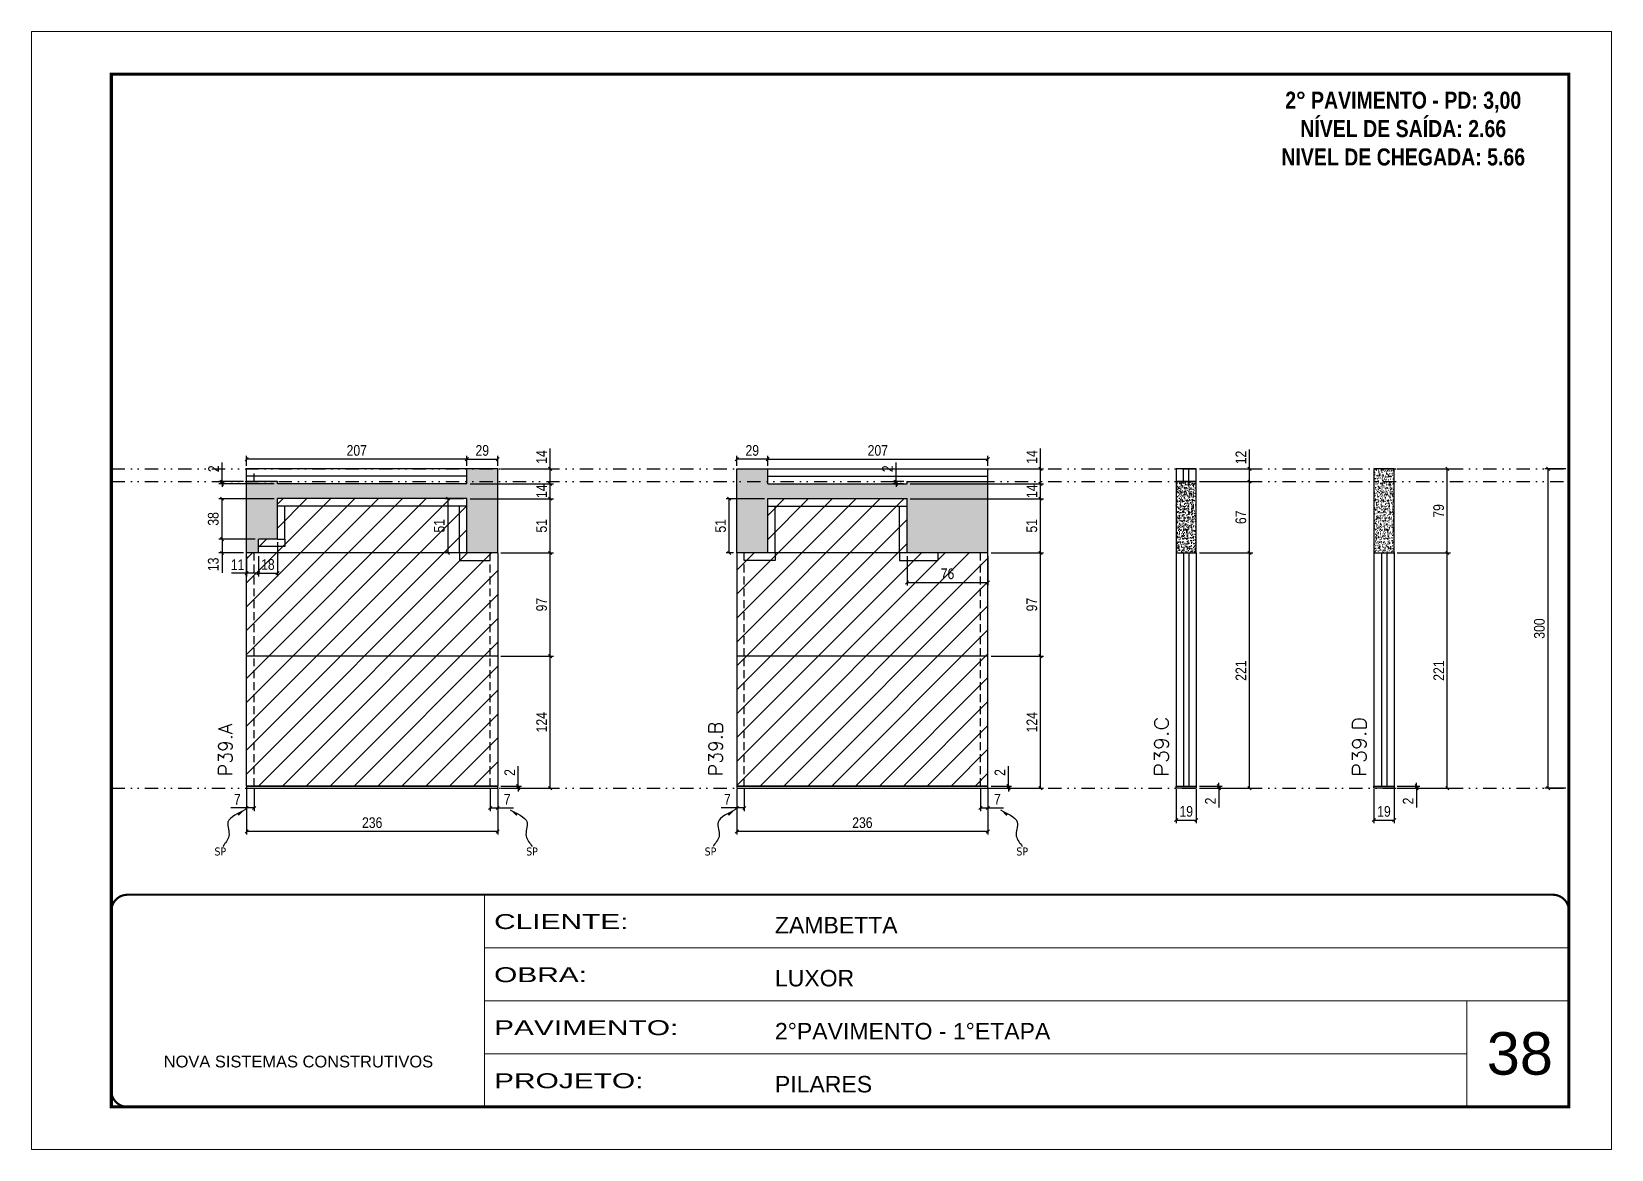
# Model space of a CAD drawing. Extents: x 14400 to 24104, y -21631 to 6985.
# Drawn here: x 15998 to 17483, y -4402 to -3352 of the extents above; entities that cross this region are included whole.
import ezdxf

# ---------------------------------------------------------------- set-up
doc = ezdxf.new("R2010")
doc.units = 0
for name, pattern in [('CONTINUO', [0]), ('DASHED', [0.75, 0.5, -0.25]), ('DIVIDE2', [0.625, 0.25, -0.125, 0, -0.125, 0, -0.125]), ('HIDDEN', [0.375, 0.25, -0.125])]:
    doc.linetypes.add(name, pattern=pattern)
for name, color, linetype, lineweight in [('CARIMBO', 255, 'Continuous', 9), ('Folhas', 255, 'Continuous', 9), ('Hachura', 251, 'Continuous', 9), ('SARRAFO DE PRESSAO', 251, 'DASHED', 9), ('Texto Seção', 7, 'Continuous', 15)]:
    doc.layers.add(name, color=color, linetype=linetype, lineweight=lineweight)
for name, color, linetype in [('COTA', 241, 'Continuous'), ('NOMENCLATURA', 7, 'Continuous'), ('Nível', 160, 'Continuous'), ('Painéis', 200, 'Continuous'), ('SARR_2.2x7', 40, 'Continuous'), ('texto', 7, 'Continuous')]:
    doc.layers.add(name, color=color, linetype=linetype)
doc.styles.add('ARIAL', font='arial.ttf')
doc.styles.add('COTA TECNICA', font='techl___.ttf', dxfattribs={"height": 10})
doc.styles.add('COTA TECNICA-50', font='techl___.ttf', dxfattribs={"height": 10})
doc.styles.add('REGUA-120', font='ROMANS.shx', dxfattribs={"height": 15})
doc.styles.add('ROMANC', font='techb___.ttf', dxfattribs={"height": 2.5})
doc.styles.get("Standard").update_dxf_attribs({"font": 'arial.ttf'})
doc.styles.add('Tecnologia', font='')
doc.styles.get('Tecnologia').set_extended_font_data('Forgotten Futurist')
doc.dimstyles.new('COTA PAINEL-50', dxfattribs={"dimtxt": 10, "dimasz": 3, "dimexe": 3, "dimexo": 3, "dimgap": 3, "dimtad": 1, "dimdec": 1, "dimzin": 12, "dimdsep": 46, "dimtxsty": 'COTA TECNICA-50', "dimblk1": 'OBLIQUE', "dimblk2": 'OBLIQUE', "dimsah": 1, "dimcen": 0.9, "dimclrd": 4, "dimclre": 4, "dimclrt": 240, "dimadec": 1, "dimazin": 3, "dimtfac": 1, "dimtdec": 1, "dimtmove": 0, "dimatfit": 3, "dimfxl": 1, "dimtolj": 1, "dimtzin": 12, "dimarcsym": 0})
doc.dimstyles.new('PAINEL', dxfattribs={"dimtxt": 10, "dimasz": 3, "dimexe": 3, "dimexo": 3, "dimgap": 3, "dimtad": 1, "dimdec": 1, "dimzin": 12, "dimdsep": 46, "dimtxsty": 'COTA TECNICA', "dimblk1": 'OBLIQUE', "dimblk2": 'OBLIQUE', "dimsah": 1, "dimcen": 0.9, "dimclrd": 4, "dimclre": 4, "dimclrt": 240, "dimadec": 1, "dimazin": 3, "dimtfac": 1, "dimtdec": 1, "dimtmove": 0, "dimatfit": 3, "dimfxl": 1, "dimtolj": 1, "dimtzin": 12, "dimarcsym": 0})
doc.dimstyles.get("Standard").update_dxf_attribs({"dimtxt": 0.18, "dimasz": 0.18, "dimexe": 0.18, "dimexo": 0.0625, "dimgap": 0.09, "dimtad": 0, "dimtih": 1, "dimtoh": 1, "dimdec": 4, "dimzin": 0, "dimdsep": 46, "dimtxsty": 'Standard', "dimcen": 0.09, "dimadec": 0, "dimazin": 0, "dimtfac": 1, "dimtdec": 4, "dimtofl": 0, "dimtmove": 0, "dimatfit": 3, "dimfxl": 1, "dimtolj": 1, "dimtzin": 0, "dimarcsym": 0})

msp = doc.modelspace()

# ---------------------------------------------------------------- texts
at = {"layer": 'CARIMBO', "style": 'ARIAL'}
msp.add_text('38', height=40, dxfattribs=at).set_placement((17366.33, -4332.3))
at = {"layer": 'NOMENCLATURA', "color": 2, "insert": (17287.79, -3408.86), "char_height": 16, "attachment_point": 2, "style": 'ROMANC'}
msp.add_mtext_dynamic_manual_height_columns('2° PAVIMENTO - PD: 3,00\\PNÍVEL DE SAÍDA: 2.66\\PNIVEL DE CHEGADA: 5.66', width=432.3511, gutter_width=1, heights=[0], dxfattribs=at)
at = {"layer": 'texto', "color": 0, "char_height": 7.5, "attachment_point": 5}
for insert in [(16175.84, -4122.66), (16468.86, -4122.66), (16636.62, -4122.66), (16929.64, -4122.66)]:
    msp.add_mtext('{\\fTahoma|b0|i0|c0|p34;\\C4;SP}', dxfattribs=dict(at, insert=insert))
at = {"layer": 'Texto Seção', "style": 'REGUA-120', "width": 1.1}
for s, p in [('P39.C', (17067.02, -4052.4)), ('P39.D', (17252.98, -4052.4))]:
    msp.add_text(s, height=13, rotation=90, dxfattribs=at).set_placement(p)
at = {"layer": 'Texto Seção', "char_height": 13, "width": 285.3299, "attachment_point": 7, "rotation": 90, "style": 'REGUA-120'}
for s, insert in [('\\pt26;P39.A', (16187.15, -4051.91)), ('\\pt26;P39.B', (16647.92, -4051.91))]:
    msp.add_mtext(s, dxfattribs=dict(at, insert=insert))

# ---------------------------------------------------------------- blocks, each defined once
blk = doc.blocks.new('9999999999')
at = {"color": 30, "linetype": 'CONTINUO'}
for p, q in [((98564.6, 34230.2), (98564.6, 34429.4)), ((98564.6, 34379.6), (99584, 34379.6)), ((98564.6, 34329.8), (99488, 34329.8)), ((99584, 34329.8), (99488, 34329.8)), ((99488, 34329.8), (99488, 34230.2)), ((98564.6, 34280), (99488, 34280))]:
    blk.add_line(p, q, dxfattribs=at)
at = {"color": 30, "linetype": 'CONTINUO', "const_width": 2}
blk.add_lwpolyline([(99584, 34230.2), (99584, 34414.4, 0.414214), (99569, 34429.4), (98229, 34429.4, 0.414214), (98214, 34414.4), (98214, 34245.2, 0.414214), (98229, 34230.2), (99584, 34230.2)], format="xyb", dxfattribs=at)
at = {"layer": 'Folhas'}
blk.add_lwpolyline([(98139, 34190.2), (99624, 34190.2), (99624, 35240.2), (98139, 35240.2)], close=True, dxfattribs=at)
at = {"layer": 'Folhas', "color": 30, "const_width": 3}
blk.add_lwpolyline([(98214, 34230.2), (99584, 34230.2), (99584, 35200.2), (98214, 35200.2)], close=True, dxfattribs=at)
at = {"color": 7, "linetype": 'Continuous', "ltscale": 5, "style": 'ARIAL'}
for s, height, p in [('ZAMBETTA', 15.48, (98837.7, 34393.1)), ('LUXOR', 15.48, (98837.7, 34343.3)), ('2°PAVIMENTO - 1°ETAPA', 15.483, (98837.7, 34293.5)), ('NOVA SISTEMAS CONSTRUTIVOS', 11.059, (98263.2, 34267.2)), ('PILARES', 15.48, (98837.7, 34243.7))]:
    blk.add_text(s, height=height, dxfattribs=at).set_placement(p)
at = {"layer": 'Folhas', "color": 7, "style": 'Tecnologia', "width": 1.5}
for s, p in [('CLIENTE:', (98573.7, 34397.2)), ('OBRA:', (98573.7, 34347.3)), ('PAVIMENTO:', (98573.7, 34297.5)), ('PROJETO:', (98573.7, 34247.7))]:
    blk.add_text(s, height=14, dxfattribs=at).set_placement(p)
blk = doc.blocks.new('_Oblique')
at = {"color": 0, "linetype": 'ByBlock', "lineweight": -2}
blk.add_line((-0.5, -0.5), (0.5, 0.5), dxfattribs=at)
blk = doc.blocks.new('*D1550')
at = {"layer": 'COTA', "color": 4, "lineweight": -2, "transparency": 16777216}
for p, q in [((17440.5, -3763.2), (17421, -3763.2)), ((17424, -4063.2), (17424, -3763.2)), ((17440.5, -4063.2), (17421, -4063.2))]:
    blk.add_line(p, q, dxfattribs=at)
at = {"layer": 'Defpoints', "color": 0, "transparency": 16777216}
for p in [(17424, -3763.2), (17443.5, -3763.2), (17443.5, -4063.2)]:
    blk.add_point(p, dxfattribs=at)
at = {"layer": 'COTA', "color": 4, "lineweight": -2, "transparency": 16777216, "xscale": 3, "yscale": 3, "zscale": 3}
for p, rotation in [((17424, -3763.2), 90), ((17424, -4063.2), 270)]:
    blk.add_blockref('_Oblique', p, dxfattribs=dict(at, rotation=rotation))
at = {"layer": 'COTA', "color": 240, "transparency": 16777216, "insert": (17415.8, -3913.2), "char_height": 10, "attachment_point": 5, "rotation": 90, "style": 'COTA TECNICA'}
blk.add_mtext('\\A1;300', dxfattribs=at)
blk = doc.blocks.new('*D1525')
at = {"layer": 'COTA', "color": 4, "lineweight": -2, "transparency": 16777216}
for p, q in [((16200.6, -4064.2), (16200.6, -4106.8)), ((16436.6, -4064.2), (16436.6, -4106.8)), ((16436.6, -4103.8), (16200.6, -4103.8))]:
    blk.add_line(p, q, dxfattribs=at)
at = {"layer": 'Defpoints', "color": 0, "transparency": 16777216}
for p in [(16200.6, -4061.2), (16436.6, -4061.2), (16200.6, -4103.8)]:
    blk.add_point(p, dxfattribs=at)
at = {"layer": 'COTA', "color": 4, "lineweight": -2, "transparency": 16777216, "xscale": 3, "yscale": 3, "zscale": 3, "rotation": 180}
blk.add_blockref('_Oblique', (16200.6, -4103.8), dxfattribs=at)
at = {"layer": 'COTA', "color": 4, "lineweight": -2, "transparency": 16777216, "xscale": 3, "yscale": 3, "zscale": 3}
blk.add_blockref('_Oblique', (16436.6, -4103.8), dxfattribs=at)
at = {"layer": 'COTA', "color": 240, "transparency": 16777216, "insert": (16318.6, -4095.6), "char_height": 10, "attachment_point": 5, "style": 'COTA TECNICA'}
blk.add_mtext('\\A1;236', dxfattribs=at)
blk = doc.blocks.new('*D1526')
at = {"layer": 'COTA', "color": 4, "lineweight": -2, "transparency": 16777216}
for p, q in [((16429.6, -4064.2), (16429.6, -4084.7)), ((16436.6, -4066.2), (16436.6, -4084.7)), ((16429.6, -4081.7), (16436.6, -4081.7)), ((16436.6, -4081.7), (16451.3, -4081.7))]:
    blk.add_line(p, q, dxfattribs=at)
at = {"layer": 'Defpoints', "color": 0, "transparency": 16777216}
for p in [(16429.6, -4061.2), (16436.6, -4063.2), (16436.6, -4081.7)]:
    blk.add_point(p, dxfattribs=at)
at = {"layer": 'COTA', "color": 4, "lineweight": -2, "transparency": 16777216, "xscale": 3, "yscale": 3, "zscale": 3, "rotation": 180}
blk.add_blockref('_Oblique', (16429.6, -4081.7), dxfattribs=at)
at = {"layer": 'COTA', "color": 4, "lineweight": -2, "transparency": 16777216, "xscale": 3, "yscale": 3, "zscale": 3}
blk.add_blockref('_Oblique', (16436.6, -4081.7), dxfattribs=at)
at = {"layer": 'COTA', "color": 240, "transparency": 16777216, "insert": (16445.5, -4073.6), "char_height": 10, "attachment_point": 5, "style": 'COTA TECNICA-50'}
blk.add_mtext('\\A1;7', dxfattribs=at)
blk = doc.blocks.new('*D1523')
at = {"layer": 'COTA', "color": 4, "lineweight": -2, "transparency": 16777216}
for p, q in [((16200.6, -4066.2), (16200.6, -4084.7)), ((16207.6, -4064.2), (16207.6, -4084.7)), ((16200.6, -4081.7), (16185.9, -4081.7)), ((16207.6, -4081.7), (16200.6, -4081.7))]:
    blk.add_line(p, q, dxfattribs=at)
at = {"layer": 'Defpoints', "color": 0, "transparency": 16777216}
for p in [(16200.6, -4063.2), (16207.6, -4061.2), (16200.6, -4081.7)]:
    blk.add_point(p, dxfattribs=at)
at = {"layer": 'COTA', "color": 4, "lineweight": -2, "transparency": 16777216, "xscale": 3, "yscale": 3, "zscale": 3, "rotation": 180}
blk.add_blockref('_Oblique', (16200.6, -4081.7), dxfattribs=at)
at = {"layer": 'COTA', "color": 4, "lineweight": -2, "transparency": 16777216, "xscale": 3, "yscale": 3, "zscale": 3}
blk.add_blockref('_Oblique', (16207.6, -4081.7), dxfattribs=at)
at = {"layer": 'COTA', "color": 240, "transparency": 16777216, "insert": (16191.8, -4073.6), "char_height": 10, "attachment_point": 5, "style": 'COTA TECNICA-50'}
blk.add_mtext('\\A1;7', dxfattribs=at)
blk = doc.blocks.new('*D1547')
at = {"layer": 'COTA', "color": 4, "linetype": 'ByBlock', "lineweight": -2, "transparency": 16777216}
for p, q in [((16439.6, -3939.2), (16489, -3939.2)), ((16486, -4063.2), (16486, -3939.2)), ((16439.6, -4063.2), (16489, -4063.2))]:
    blk.add_line(p, q, dxfattribs=at)
at = {"layer": 'Defpoints', "color": 0, "linetype": 'ByBlock', "transparency": 16777216}
for p in [(16436.6, -3939.2), (16486, -3939.2), (16436.6, -4063.2)]:
    blk.add_point(p, dxfattribs=at)
at = {"layer": 'COTA', "color": 4, "linetype": 'ByBlock', "lineweight": -2, "transparency": 16777216, "xscale": 3, "yscale": 3, "zscale": 3}
for p, rotation in [((16486, -3939.2), 90), ((16486, -4063.2), 270)]:
    blk.add_blockref('_Oblique', p, dxfattribs=dict(at, rotation=rotation))
at = {"layer": 'COTA', "color": 240, "linetype": 'ByBlock', "transparency": 16777216, "insert": (16477.9, -4001.2), "char_height": 10, "attachment_point": 5, "rotation": 90, "style": 'COTA TECNICA'}
blk.add_mtext('\\A1;124', dxfattribs=at)
blk = doc.blocks.new('*D1524')
at = {"layer": 'COTA', "color": 4, "lineweight": -2, "transparency": 16777216}
for p, q in [((16455.9, -4061.2), (16455.9, -4042.4)), ((16439.6, -4061.2), (16458.9, -4061.2)), ((16439.6, -4063.2), (16458.9, -4063.2)), ((16455.9, -4063.2), (16455.9, -4061.2)), ((16455.9, -4063.2), (16455.9, -4066.2))]:
    blk.add_line(p, q, dxfattribs=at)
at = {"layer": 'Defpoints', "color": 0, "transparency": 16777216}
for p in [(16436.6, -4061.2), (16436.6, -4063.2), (16455.9, -4063.2)]:
    blk.add_point(p, dxfattribs=at)
at = {"layer": 'COTA', "color": 4, "lineweight": -2, "transparency": 16777216, "xscale": 3, "yscale": 3, "zscale": 3}
for p, rotation in [((16455.9, -4061.2), 270), ((16455.9, -4063.2), 90)]:
    blk.add_blockref('_Oblique', p, dxfattribs=dict(at, rotation=rotation))
at = {"layer": 'COTA', "color": 240, "transparency": 16777216, "insert": (16447.9, -4048.4), "char_height": 10, "attachment_point": 5, "rotation": 90, "style": 'COTA TECNICA-50'}
blk.add_mtext('\\A1;2', dxfattribs=at)
blk = doc.blocks.new('*D1548')
at = {"layer": 'COTA', "color": 4, "linetype": 'ByBlock', "lineweight": -2, "transparency": 16777216}
for p, q in [((16439.6, -3939.2), (16489, -3939.2)), ((16486, -4063.2), (16486, -3939.2)), ((16439.6, -4063.2), (16489, -4063.2))]:
    blk.add_line(p, q, dxfattribs=at)
at = {"layer": 'Defpoints', "color": 0, "linetype": 'ByBlock', "transparency": 16777216}
for p in [(16436.6, -3939.2), (16486, -3939.2), (16436.6, -4063.2)]:
    blk.add_point(p, dxfattribs=at)
at = {"layer": 'COTA', "color": 4, "linetype": 'ByBlock', "lineweight": -2, "transparency": 16777216, "xscale": 3, "yscale": 3, "zscale": 3}
for p, rotation in [((16486, -3939.2), 90), ((16486, -4063.2), 270)]:
    blk.add_blockref('_Oblique', p, dxfattribs=dict(at, rotation=rotation))
at = {"layer": 'COTA', "color": 240, "linetype": 'ByBlock', "transparency": 16777216, "insert": (16477.9, -4001.2), "char_height": 10, "attachment_point": 5, "rotation": 90, "style": 'COTA TECNICA'}
blk.add_mtext('\\A1;124', dxfattribs=at)
blk = doc.blocks.new('*D1549')
at = {"layer": 'COTA', "color": 4, "lineweight": -2, "transparency": 16777216}
for p, q in [((16439.6, -3842.2), (16489, -3842.2)), ((16486, -3939.2), (16486, -3842.2)), ((16439.6, -3939.2), (16489, -3939.2))]:
    blk.add_line(p, q, dxfattribs=at)
at = {"layer": 'Defpoints', "color": 0, "transparency": 16777216}
for p in [(16436.6, -3842.2), (16486, -3842.2), (16436.6, -3939.2)]:
    blk.add_point(p, dxfattribs=at)
at = {"layer": 'COTA', "color": 4, "lineweight": -2, "transparency": 16777216, "xscale": 3, "yscale": 3, "zscale": 3}
for p, rotation in [((16486, -3842.2), 90), ((16486, -3939.2), 270)]:
    blk.add_blockref('_Oblique', p, dxfattribs=dict(at, rotation=rotation))
at = {"layer": 'COTA', "color": 240, "transparency": 16777216, "insert": (16477.9, -3890.7), "char_height": 10, "attachment_point": 5, "rotation": 90, "style": 'COTA TECNICA'}
blk.add_mtext('\\A1;97', dxfattribs=at)
blk = doc.blocks.new('*D1551')
at = {"layer": 'COTA', "color": 4, "lineweight": -2, "transparency": 16777216}
for p, q in [((16407.6, -3760.2), (16407.6, -3751)), ((16407.6, -3754), (16436.6, -3754)), ((16436.6, -3760.2), (16436.6, -3751))]:
    blk.add_line(p, q, dxfattribs=at)
at = {"layer": 'Defpoints', "color": 0, "transparency": 16777216}
for p in [(16436.6, -3754), (16407.6, -3763.2), (16436.6, -3763.2)]:
    blk.add_point(p, dxfattribs=at)
at = {"layer": 'COTA', "color": 4, "lineweight": -2, "transparency": 16777216, "xscale": 3, "yscale": 3, "zscale": 3, "rotation": 180}
blk.add_blockref('_Oblique', (16407.6, -3754), dxfattribs=at)
at = {"layer": 'COTA', "color": 4, "lineweight": -2, "transparency": 16777216, "xscale": 3, "yscale": 3, "zscale": 3}
blk.add_blockref('_Oblique', (16436.6, -3754), dxfattribs=at)
at = {"layer": 'COTA', "color": 240, "transparency": 16777216, "insert": (16422.1, -3745.9), "char_height": 10, "attachment_point": 5, "style": 'COTA TECNICA'}
blk.add_mtext('\\A1;29', dxfattribs=at)
blk = doc.blocks.new('*D1552')
at = {"layer": 'COTA', "color": 4, "lineweight": -2, "transparency": 16777216}
for p, q in [((16200.6, -3760.2), (16200.6, -3751)), ((16407.6, -3754), (16200.6, -3754)), ((16407.6, -3760.2), (16407.6, -3751))]:
    blk.add_line(p, q, dxfattribs=at)
at = {"layer": 'Defpoints', "color": 0, "transparency": 16777216}
for p in [(16200.6, -3754), (16200.6, -3763.2), (16407.6, -3763.2)]:
    blk.add_point(p, dxfattribs=at)
at = {"layer": 'COTA', "color": 4, "lineweight": -2, "transparency": 16777216, "xscale": 3, "yscale": 3, "zscale": 3, "rotation": 180}
blk.add_blockref('_Oblique', (16200.6, -3754), dxfattribs=at)
at = {"layer": 'COTA', "color": 4, "lineweight": -2, "transparency": 16777216, "xscale": 3, "yscale": 3, "zscale": 3}
blk.add_blockref('_Oblique', (16407.6, -3754), dxfattribs=at)
at = {"layer": 'COTA', "color": 240, "transparency": 16777216, "insert": (16304.1, -3745.9), "char_height": 10, "attachment_point": 5, "style": 'COTA TECNICA'}
blk.add_mtext('\\A1;207', dxfattribs=at)
blk = doc.blocks.new('*D1527')
at = {"layer": 'COTA', "color": 4, "lineweight": -2, "transparency": 16777216}
for p, q in [((16661.4, -4064.2), (16661.4, -4106.8)), ((16897.4, -4064.2), (16897.4, -4106.8)), ((16897.4, -4103.8), (16661.4, -4103.8))]:
    blk.add_line(p, q, dxfattribs=at)
at = {"layer": 'Defpoints', "color": 0, "transparency": 16777216}
for p in [(16661.4, -4061.2), (16897.4, -4061.2), (16661.4, -4103.8)]:
    blk.add_point(p, dxfattribs=at)
at = {"layer": 'COTA', "color": 4, "lineweight": -2, "transparency": 16777216, "xscale": 3, "yscale": 3, "zscale": 3, "rotation": 180}
blk.add_blockref('_Oblique', (16661.4, -4103.8), dxfattribs=at)
at = {"layer": 'COTA', "color": 4, "lineweight": -2, "transparency": 16777216, "xscale": 3, "yscale": 3, "zscale": 3}
blk.add_blockref('_Oblique', (16897.4, -4103.8), dxfattribs=at)
at = {"layer": 'COTA', "color": 240, "transparency": 16777216, "insert": (16779.4, -4095.6), "char_height": 10, "attachment_point": 5, "style": 'COTA TECNICA'}
blk.add_mtext('\\A1;236', dxfattribs=at)
blk = doc.blocks.new('*D1528')
at = {"layer": 'COTA', "color": 4, "lineweight": -2, "transparency": 16777216}
for p, q in [((16890.4, -4064.2), (16890.4, -4084.7)), ((16897.4, -4066.2), (16897.4, -4084.7)), ((16890.4, -4081.7), (16897.4, -4081.7)), ((16897.4, -4081.7), (16912.1, -4081.7))]:
    blk.add_line(p, q, dxfattribs=at)
at = {"layer": 'Defpoints', "color": 0, "transparency": 16777216}
for p in [(16890.4, -4061.2), (16897.4, -4063.2), (16897.4, -4081.7)]:
    blk.add_point(p, dxfattribs=at)
at = {"layer": 'COTA', "color": 4, "lineweight": -2, "transparency": 16777216, "xscale": 3, "yscale": 3, "zscale": 3, "rotation": 180}
blk.add_blockref('_Oblique', (16890.4, -4081.7), dxfattribs=at)
at = {"layer": 'COTA', "color": 4, "lineweight": -2, "transparency": 16777216, "xscale": 3, "yscale": 3, "zscale": 3}
blk.add_blockref('_Oblique', (16897.4, -4081.7), dxfattribs=at)
at = {"layer": 'COTA', "color": 240, "transparency": 16777216, "insert": (16906.3, -4073.6), "char_height": 10, "attachment_point": 5, "style": 'COTA TECNICA-50'}
blk.add_mtext('\\A1;7', dxfattribs=at)
blk = doc.blocks.new('*D1529')
at = {"layer": 'COTA', "color": 4, "lineweight": -2, "transparency": 16777216}
for p, q in [((16661.4, -4066.2), (16661.4, -4084.7)), ((16668.4, -4064.2), (16668.4, -4084.7)), ((16661.4, -4081.7), (16646.7, -4081.7)), ((16668.4, -4081.7), (16661.4, -4081.7))]:
    blk.add_line(p, q, dxfattribs=at)
at = {"layer": 'Defpoints', "color": 0, "transparency": 16777216}
for p in [(16661.4, -4063.2), (16668.4, -4061.2), (16661.4, -4081.7)]:
    blk.add_point(p, dxfattribs=at)
at = {"layer": 'COTA', "color": 4, "lineweight": -2, "transparency": 16777216, "xscale": 3, "yscale": 3, "zscale": 3, "rotation": 180}
blk.add_blockref('_Oblique', (16661.4, -4081.7), dxfattribs=at)
at = {"layer": 'COTA', "color": 4, "lineweight": -2, "transparency": 16777216, "xscale": 3, "yscale": 3, "zscale": 3}
blk.add_blockref('_Oblique', (16668.4, -4081.7), dxfattribs=at)
at = {"layer": 'COTA', "color": 240, "transparency": 16777216, "insert": (16652.5, -4073.6), "char_height": 10, "attachment_point": 5, "style": 'COTA TECNICA-50'}
blk.add_mtext('\\A1;7', dxfattribs=at)
blk = doc.blocks.new('*D1553')
at = {"layer": 'COTA', "color": 4, "linetype": 'ByBlock', "lineweight": -2, "transparency": 16777216}
for p, q in [((16900.4, -3939.2), (16949.8, -3939.2)), ((16946.8, -4063.2), (16946.8, -3939.2)), ((16900.4, -4063.2), (16949.8, -4063.2))]:
    blk.add_line(p, q, dxfattribs=at)
at = {"layer": 'Defpoints', "color": 0, "linetype": 'ByBlock', "transparency": 16777216}
for p in [(16897.4, -3939.2), (16946.8, -3939.2), (16897.4, -4063.2)]:
    blk.add_point(p, dxfattribs=at)
at = {"layer": 'COTA', "color": 4, "linetype": 'ByBlock', "lineweight": -2, "transparency": 16777216, "xscale": 3, "yscale": 3, "zscale": 3}
for p, rotation in [((16946.8, -3939.2), 90), ((16946.8, -4063.2), 270)]:
    blk.add_blockref('_Oblique', p, dxfattribs=dict(at, rotation=rotation))
at = {"layer": 'COTA', "color": 240, "linetype": 'ByBlock', "transparency": 16777216, "insert": (16938.7, -4001.2), "char_height": 10, "attachment_point": 5, "rotation": 90, "style": 'COTA TECNICA'}
blk.add_mtext('\\A1;124', dxfattribs=at)
blk = doc.blocks.new('*D1530')
at = {"layer": 'COTA', "color": 4, "lineweight": -2, "transparency": 16777216}
for p, q in [((16916.7, -4061.2), (16916.7, -4042.4)), ((16900.4, -4061.2), (16919.7, -4061.2)), ((16900.4, -4063.2), (16919.7, -4063.2)), ((16916.7, -4063.2), (16916.7, -4061.2)), ((16916.7, -4063.2), (16916.7, -4066.2))]:
    blk.add_line(p, q, dxfattribs=at)
at = {"layer": 'Defpoints', "color": 0, "transparency": 16777216}
for p in [(16897.4, -4061.2), (16897.4, -4063.2), (16916.7, -4063.2)]:
    blk.add_point(p, dxfattribs=at)
at = {"layer": 'COTA', "color": 4, "lineweight": -2, "transparency": 16777216, "xscale": 3, "yscale": 3, "zscale": 3}
for p, rotation in [((16916.7, -4061.2), 270), ((16916.7, -4063.2), 90)]:
    blk.add_blockref('_Oblique', p, dxfattribs=dict(at, rotation=rotation))
at = {"layer": 'COTA', "color": 240, "transparency": 16777216, "insert": (16908.7, -4048.4), "char_height": 10, "attachment_point": 5, "rotation": 90, "style": 'COTA TECNICA-50'}
blk.add_mtext('\\A1;2', dxfattribs=at)
blk = doc.blocks.new('*D1554')
at = {"layer": 'COTA', "color": 4, "linetype": 'ByBlock', "lineweight": -2, "transparency": 16777216}
for p, q in [((16900.4, -3939.2), (16949.8, -3939.2)), ((16946.8, -4063.2), (16946.8, -3939.2)), ((16900.4, -4063.2), (16949.8, -4063.2))]:
    blk.add_line(p, q, dxfattribs=at)
at = {"layer": 'Defpoints', "color": 0, "linetype": 'ByBlock', "transparency": 16777216}
for p in [(16897.4, -3939.2), (16946.8, -3939.2), (16897.4, -4063.2)]:
    blk.add_point(p, dxfattribs=at)
at = {"layer": 'COTA', "color": 4, "linetype": 'ByBlock', "lineweight": -2, "transparency": 16777216, "xscale": 3, "yscale": 3, "zscale": 3}
for p, rotation in [((16946.8, -3939.2), 90), ((16946.8, -4063.2), 270)]:
    blk.add_blockref('_Oblique', p, dxfattribs=dict(at, rotation=rotation))
at = {"layer": 'COTA', "color": 240, "linetype": 'ByBlock', "transparency": 16777216, "insert": (16938.7, -4001.2), "char_height": 10, "attachment_point": 5, "rotation": 90, "style": 'COTA TECNICA'}
blk.add_mtext('\\A1;124', dxfattribs=at)
blk = doc.blocks.new('*D1555')
at = {"layer": 'COTA', "color": 4, "lineweight": -2, "transparency": 16777216}
for p, q in [((16900.4, -3842.2), (16949.8, -3842.2)), ((16946.8, -3939.2), (16946.8, -3842.2)), ((16900.4, -3939.2), (16949.8, -3939.2))]:
    blk.add_line(p, q, dxfattribs=at)
at = {"layer": 'Defpoints', "color": 0, "transparency": 16777216}
for p in [(16897.4, -3842.2), (16946.8, -3842.2), (16897.4, -3939.2)]:
    blk.add_point(p, dxfattribs=at)
at = {"layer": 'COTA', "color": 4, "lineweight": -2, "transparency": 16777216, "xscale": 3, "yscale": 3, "zscale": 3}
for p, rotation in [((16946.8, -3842.2), 90), ((16946.8, -3939.2), 270)]:
    blk.add_blockref('_Oblique', p, dxfattribs=dict(at, rotation=rotation))
at = {"layer": 'COTA', "color": 240, "transparency": 16777216, "insert": (16938.7, -3890.7), "char_height": 10, "attachment_point": 5, "rotation": 90, "style": 'COTA TECNICA'}
blk.add_mtext('\\A1;97', dxfattribs=at)
blk = doc.blocks.new('*D1556')
at = {"layer": 'COTA', "color": 4, "lineweight": -2, "transparency": 16777216}
for p, q in [((16661.4, -3760.2), (16661.4, -3751)), ((16690.4, -3754), (16661.4, -3754)), ((16690.4, -3760.2), (16690.4, -3751))]:
    blk.add_line(p, q, dxfattribs=at)
at = {"layer": 'Defpoints', "color": 0, "transparency": 16777216}
for p in [(16661.4, -3754), (16661.4, -3763.2), (16690.4, -3763.2)]:
    blk.add_point(p, dxfattribs=at)
at = {"layer": 'COTA', "color": 4, "lineweight": -2, "transparency": 16777216, "xscale": 3, "yscale": 3, "zscale": 3, "rotation": 180}
blk.add_blockref('_Oblique', (16661.4, -3754), dxfattribs=at)
at = {"layer": 'COTA', "color": 4, "lineweight": -2, "transparency": 16777216, "xscale": 3, "yscale": 3, "zscale": 3}
blk.add_blockref('_Oblique', (16690.4, -3754), dxfattribs=at)
at = {"layer": 'COTA', "color": 240, "transparency": 16777216, "insert": (16675.9, -3745.9), "char_height": 10, "attachment_point": 5, "style": 'COTA TECNICA'}
blk.add_mtext('\\A1;29', dxfattribs=at)
blk = doc.blocks.new('*D1557')
at = {"layer": 'COTA', "color": 4, "lineweight": -2, "transparency": 16777216}
for p, q in [((16690.4, -3760.2), (16690.4, -3751)), ((16690.4, -3754), (16897.4, -3754)), ((16897.4, -3760.2), (16897.4, -3751))]:
    blk.add_line(p, q, dxfattribs=at)
at = {"layer": 'Defpoints', "color": 0, "transparency": 16777216}
for p in [(16897.4, -3754), (16690.4, -3763.2), (16897.4, -3763.2)]:
    blk.add_point(p, dxfattribs=at)
at = {"layer": 'COTA', "color": 4, "lineweight": -2, "transparency": 16777216, "xscale": 3, "yscale": 3, "zscale": 3, "rotation": 180}
blk.add_blockref('_Oblique', (16690.4, -3754), dxfattribs=at)
at = {"layer": 'COTA', "color": 4, "lineweight": -2, "transparency": 16777216, "xscale": 3, "yscale": 3, "zscale": 3}
blk.add_blockref('_Oblique', (16897.4, -3754), dxfattribs=at)
at = {"layer": 'COTA', "color": 240, "transparency": 16777216, "insert": (16793.9, -3745.9), "char_height": 10, "attachment_point": 5, "style": 'COTA TECNICA'}
blk.add_mtext('\\A1;207', dxfattribs=at)
blk = doc.blocks.new('*D1558')
at = {"layer": 'COTA', "color": 4, "lineweight": -2, "transparency": 16777216}
for p, q in [((16824.4, -3777.2), (16949.8, -3777.2)), ((16946.8, -3791.2), (16946.8, -3777.2)), ((16824.4, -3791.2), (16949.8, -3791.2))]:
    blk.add_line(p, q, dxfattribs=at)
at = {"layer": 'Defpoints', "color": 0, "transparency": 16777216}
for p in [(16821.4, -3777.2), (16946.8, -3777.2), (16821.4, -3791.2)]:
    blk.add_point(p, dxfattribs=at)
at = {"layer": 'COTA', "color": 4, "lineweight": -2, "transparency": 16777216, "xscale": 3, "yscale": 3, "zscale": 3}
for p, rotation in [((16946.8, -3777.2), 90), ((16946.8, -3791.2), 270)]:
    blk.add_blockref('_Oblique', p, dxfattribs=dict(at, rotation=rotation))
at = {"layer": 'COTA', "color": 240, "transparency": 16777216, "insert": (16938.7, -3784.2), "char_height": 10, "attachment_point": 5, "rotation": 90, "style": 'COTA TECNICA'}
blk.add_mtext('\\A1;14', dxfattribs=at)
blk = doc.blocks.new('*D1559')
at = {"layer": 'COTA', "color": 4, "lineweight": -2, "transparency": 16777216}
for p, q in [((16946.8, -3763.2), (16946.8, -3744)), ((16900.4, -3763.2), (16949.8, -3763.2)), ((16946.8, -3777.2), (16946.8, -3763.2)), ((16824.4, -3777.2), (16949.8, -3777.2))]:
    blk.add_line(p, q, dxfattribs=at)
at = {"layer": 'Defpoints', "color": 0, "transparency": 16777216}
for p in [(16897.4, -3763.2), (16946.8, -3763.2), (16821.4, -3777.2)]:
    blk.add_point(p, dxfattribs=at)
at = {"layer": 'COTA', "color": 4, "lineweight": -2, "transparency": 16777216, "xscale": 3, "yscale": 3, "zscale": 3}
for p, rotation in [((16946.8, -3763.2), 90), ((16946.8, -3777.2), 270)]:
    blk.add_blockref('_Oblique', p, dxfattribs=dict(at, rotation=rotation))
at = {"layer": 'COTA', "color": 240, "transparency": 16777216, "insert": (16938.7, -3752.1), "char_height": 10, "attachment_point": 5, "rotation": 90, "style": 'COTA TECNICA'}
blk.add_mtext('\\A1;14', dxfattribs=at)
blk = doc.blocks.new('*D1560')
at = {"layer": 'COTA', "color": 4, "lineweight": -2, "transparency": 16777216}
for p, q in [((16811, -3775.2), (16811, -3757.1)), ((16818.4, -3775.2), (16808, -3775.2)), ((16818.4, -3777.2), (16808, -3777.2)), ((16811, -3777.2), (16811, -3775.2)), ((16811, -3777.2), (16811, -3780.2))]:
    blk.add_line(p, q, dxfattribs=at)
at = {"layer": 'Defpoints', "color": 0, "transparency": 16777216}
for p in [(16811, -3775.2), (16821.4, -3775.2), (16821.4, -3777.2)]:
    blk.add_point(p, dxfattribs=at)
at = {"layer": 'COTA', "color": 4, "lineweight": -2, "transparency": 16777216, "xscale": 3, "yscale": 3, "zscale": 3}
for p, rotation in [((16811, -3775.2), 270), ((16811, -3777.2), 90)]:
    blk.add_blockref('_Oblique', p, dxfattribs=dict(at, rotation=rotation))
at = {"layer": 'COTA', "color": 240, "transparency": 16777216, "insert": (16803, -3763.1), "char_height": 10, "attachment_point": 5, "rotation": 90, "style": 'COTA TECNICA'}
blk.add_mtext('\\A1;2', dxfattribs=at)
blk = doc.blocks.new('*D1531')
at = {"layer": 'COTA', "color": 4, "lineweight": -2, "transparency": 16777216}
for p, q in [((17260.2, -4064.2), (17260.2, -4096.1)), ((17279.2, -4064.2), (17279.2, -4096.1)), ((17260.2, -4093.1), (17279.2, -4093.1))]:
    blk.add_line(p, q, dxfattribs=at)
at = {"layer": 'Defpoints', "color": 0, "transparency": 16777216}
for p in [(17260.2, -4061.2), (17279.2, -4061.2), (17279.2, -4093.1)]:
    blk.add_point(p, dxfattribs=at)
at = {"layer": 'COTA', "color": 4, "lineweight": -2, "transparency": 16777216, "xscale": 3, "yscale": 3, "zscale": 3, "rotation": 180}
blk.add_blockref('_Oblique', (17260.2, -4093.1), dxfattribs=at)
at = {"layer": 'COTA', "color": 4, "lineweight": -2, "transparency": 16777216, "xscale": 3, "yscale": 3, "zscale": 3}
blk.add_blockref('_Oblique', (17279.2, -4093.1), dxfattribs=at)
at = {"layer": 'COTA', "color": 240, "transparency": 16777216, "insert": (17269.7, -4085), "char_height": 10, "attachment_point": 5, "style": 'COTA TECNICA'}
blk.add_mtext('\\A1;19', dxfattribs=at)
blk = doc.blocks.new('*D1532')
at = {"layer": 'COTA', "color": 4, "lineweight": -2, "transparency": 16777216}
for p, q in [((17282.2, -4061.2), (17303.4, -4061.2)), ((17282.2, -4063.2), (17303.4, -4063.2)), ((17300.4, -4061.2), (17300.4, -4058.2)), ((17300.4, -4061.2), (17300.4, -4063.2)), ((17300.4, -4063.2), (17300.4, -4081.3))]:
    blk.add_line(p, q, dxfattribs=at)
at = {"layer": 'Defpoints', "color": 0, "transparency": 16777216}
for p in [(17279.2, -4061.2), (17279.2, -4063.2), (17300.4, -4061.2)]:
    blk.add_point(p, dxfattribs=at)
at = {"layer": 'COTA', "color": 4, "lineweight": -2, "transparency": 16777216, "xscale": 3, "yscale": 3, "zscale": 3}
for p, rotation in [((17300.4, -4061.2), 270), ((17300.4, -4063.2), 90)]:
    blk.add_blockref('_Oblique', p, dxfattribs=dict(at, rotation=rotation))
at = {"layer": 'COTA', "color": 240, "transparency": 16777216, "insert": (17292.4, -4075.2), "char_height": 10, "attachment_point": 5, "rotation": 90, "style": 'COTA TECNICA-50'}
blk.add_mtext('\\A1;2', dxfattribs=at)
blk = doc.blocks.new('*D1533')
at = {"layer": 'COTA', "color": 4, "lineweight": -2, "transparency": 16777216}
for p, q in [((17282.2, -3842.2), (17332.2, -3842.2)), ((17329.2, -4063.2), (17329.2, -3842.2)), ((17282.2, -4063.2), (17332.2, -4063.2))]:
    blk.add_line(p, q, dxfattribs=at)
at = {"layer": 'Defpoints', "color": 0, "transparency": 16777216}
for p in [(17279.2, -3842.2), (17329.2, -3842.2), (17279.2, -4063.2)]:
    blk.add_point(p, dxfattribs=at)
at = {"layer": 'COTA', "color": 4, "lineweight": -2, "transparency": 16777216, "xscale": 3, "yscale": 3, "zscale": 3}
for p, rotation in [((17329.2, -3842.2), 90), ((17329.2, -4063.2), 270)]:
    blk.add_blockref('_Oblique', p, dxfattribs=dict(at, rotation=rotation))
at = {"layer": 'COTA', "color": 240, "transparency": 16777216, "insert": (17321.2, -3952.7), "char_height": 10, "attachment_point": 5, "rotation": 90, "style": 'COTA TECNICA-50'}
blk.add_mtext('\\A1;221', dxfattribs=at)
blk = doc.blocks.new('*D1561')
at = {"layer": 'COTA', "color": 4, "lineweight": -2, "transparency": 16777216}
for p, q in [((17282.2, -3763.2), (17332.2, -3763.2)), ((17329.2, -3842.2), (17329.2, -3763.2)), ((17282.2, -3842.2), (17332.2, -3842.2))]:
    blk.add_line(p, q, dxfattribs=at)
at = {"layer": 'Defpoints', "color": 0, "transparency": 16777216}
for p in [(17279.2, -3763.2), (17329.2, -3763.2), (17279.2, -3842.2)]:
    blk.add_point(p, dxfattribs=at)
at = {"layer": 'COTA', "color": 4, "lineweight": -2, "transparency": 16777216, "xscale": 3, "yscale": 3, "zscale": 3}
for p, rotation in [((17329.2, -3763.2), 90), ((17329.2, -3842.2), 270)]:
    blk.add_blockref('_Oblique', p, dxfattribs=dict(at, rotation=rotation))
at = {"layer": 'COTA', "color": 240, "transparency": 16777216, "insert": (17321.1, -3802.7), "char_height": 10, "attachment_point": 5, "rotation": 90, "style": 'COTA TECNICA'}
blk.add_mtext('\\A1;79', dxfattribs=at)
blk = doc.blocks.new('*D1534')
at = {"layer": 'COTA', "color": 4, "lineweight": -2, "transparency": 16777216}
for p, q in [((17074.3, -4064.2), (17074.3, -4096.1)), ((17093.3, -4064.2), (17093.3, -4096.1)), ((17074.3, -4093.1), (17093.3, -4093.1))]:
    blk.add_line(p, q, dxfattribs=at)
at = {"layer": 'Defpoints', "color": 0, "transparency": 16777216}
for p in [(17074.3, -4061.2), (17093.3, -4061.2), (17093.3, -4093.1)]:
    blk.add_point(p, dxfattribs=at)
at = {"layer": 'COTA', "color": 4, "lineweight": -2, "transparency": 16777216, "xscale": 3, "yscale": 3, "zscale": 3, "rotation": 180}
blk.add_blockref('_Oblique', (17074.3, -4093.1), dxfattribs=at)
at = {"layer": 'COTA', "color": 4, "lineweight": -2, "transparency": 16777216, "xscale": 3, "yscale": 3, "zscale": 3}
blk.add_blockref('_Oblique', (17093.3, -4093.1), dxfattribs=at)
at = {"layer": 'COTA', "color": 240, "transparency": 16777216, "insert": (17083.8, -4085), "char_height": 10, "attachment_point": 5, "style": 'COTA TECNICA'}
blk.add_mtext('\\A1;19', dxfattribs=at)
blk = doc.blocks.new('*D1535')
at = {"layer": 'COTA', "color": 4, "lineweight": -2, "transparency": 16777216}
for p, q in [((17096.3, -4061.2), (17117.5, -4061.2)), ((17096.3, -4063.2), (17117.5, -4063.2)), ((17114.5, -4061.2), (17114.5, -4058.2)), ((17114.5, -4061.2), (17114.5, -4063.2)), ((17114.5, -4063.2), (17114.5, -4081.3))]:
    blk.add_line(p, q, dxfattribs=at)
at = {"layer": 'Defpoints', "color": 0, "transparency": 16777216}
for p in [(17093.3, -4061.2), (17093.3, -4063.2), (17114.5, -4061.2)]:
    blk.add_point(p, dxfattribs=at)
at = {"layer": 'COTA', "color": 4, "lineweight": -2, "transparency": 16777216, "xscale": 3, "yscale": 3, "zscale": 3}
for p, rotation in [((17114.5, -4061.2), 270), ((17114.5, -4063.2), 90)]:
    blk.add_blockref('_Oblique', p, dxfattribs=dict(at, rotation=rotation))
at = {"layer": 'COTA', "color": 240, "transparency": 16777216, "insert": (17106.5, -4075.2), "char_height": 10, "attachment_point": 5, "rotation": 90, "style": 'COTA TECNICA-50'}
blk.add_mtext('\\A1;2', dxfattribs=at)
blk = doc.blocks.new('*D1536')
at = {"layer": 'COTA', "color": 4, "lineweight": -2, "transparency": 16777216}
for p, q in [((17096.3, -3842.2), (17146.3, -3842.2)), ((17143.3, -4063.2), (17143.3, -3842.2)), ((17096.3, -4063.2), (17146.3, -4063.2))]:
    blk.add_line(p, q, dxfattribs=at)
at = {"layer": 'Defpoints', "color": 0, "transparency": 16777216}
for p in [(17093.3, -3842.2), (17143.3, -3842.2), (17093.3, -4063.2)]:
    blk.add_point(p, dxfattribs=at)
at = {"layer": 'COTA', "color": 4, "lineweight": -2, "transparency": 16777216, "xscale": 3, "yscale": 3, "zscale": 3}
for p, rotation in [((17143.3, -3842.2), 90), ((17143.3, -4063.2), 270)]:
    blk.add_blockref('_Oblique', p, dxfattribs=dict(at, rotation=rotation))
at = {"layer": 'COTA', "color": 240, "transparency": 16777216, "insert": (17135.2, -3952.7), "char_height": 10, "attachment_point": 5, "rotation": 90, "style": 'COTA TECNICA-50'}
blk.add_mtext('\\A1;221', dxfattribs=at)
blk = doc.blocks.new('*D1562')
at = {"layer": 'COTA', "color": 4, "lineweight": -2, "transparency": 16777216}
for p, q in [((17096.3, -3775.2), (17146.3, -3775.2)), ((17143.3, -3842.2), (17143.3, -3775.2)), ((17096.3, -3842.2), (17146.3, -3842.2))]:
    blk.add_line(p, q, dxfattribs=at)
at = {"layer": 'Defpoints', "color": 0, "transparency": 16777216}
for p in [(17093.3, -3775.2), (17143.3, -3775.2), (17093.3, -3842.2)]:
    blk.add_point(p, dxfattribs=at)
at = {"layer": 'COTA', "color": 4, "lineweight": -2, "transparency": 16777216, "xscale": 3, "yscale": 3, "zscale": 3}
for p, rotation in [((17143.3, -3775.2), 90), ((17143.3, -3842.2), 270)]:
    blk.add_blockref('_Oblique', p, dxfattribs=dict(at, rotation=rotation))
at = {"layer": 'COTA', "color": 240, "transparency": 16777216, "insert": (17135.2, -3808.7), "char_height": 10, "attachment_point": 5, "rotation": 90, "style": 'COTA TECNICA'}
blk.add_mtext('\\A1;67', dxfattribs=at)
blk = doc.blocks.new('*D1563')
at = {"layer": 'COTA', "color": 4, "lineweight": -2, "transparency": 16777216}
for p, q in [((17143.3, -3763.2), (17143.3, -3744.9)), ((17096.3, -3763.2), (17146.3, -3763.2)), ((17143.3, -3775.2), (17143.3, -3763.2)), ((17096.3, -3775.2), (17146.3, -3775.2))]:
    blk.add_line(p, q, dxfattribs=at)
at = {"layer": 'Defpoints', "color": 0, "transparency": 16777216}
for p in [(17093.3, -3763.2), (17143.3, -3763.2), (17093.3, -3775.2)]:
    blk.add_point(p, dxfattribs=at)
at = {"layer": 'COTA', "color": 4, "lineweight": -2, "transparency": 16777216, "xscale": 3, "yscale": 3, "zscale": 3}
for p, rotation in [((17143.3, -3763.2), 90), ((17143.3, -3775.2), 270)]:
    blk.add_blockref('_Oblique', p, dxfattribs=dict(at, rotation=rotation))
at = {"layer": 'COTA', "color": 240, "transparency": 16777216, "insert": (17135.2, -3752.5), "char_height": 10, "attachment_point": 5, "rotation": 90, "style": 'COTA TECNICA'}
blk.add_mtext('\\A1;12', dxfattribs=at)
blk = doc.blocks.new('*D1912')
at = {"layer": 'COTA', "color": 4, "lineweight": -2, "transparency": 16777216}
for p, q in [((16404.6, -3791.2), (16386.9, -3791.2)), ((16389.9, -3842.2), (16389.9, -3791.2)), ((16404.6, -3842.2), (16386.9, -3842.2))]:
    blk.add_line(p, q, dxfattribs=at)
at = {"layer": 'Defpoints', "color": 0, "transparency": 16777216}
for p in [(16389.9, -3791.2), (16407.6, -3791.2), (16407.6, -3842.2)]:
    blk.add_point(p, dxfattribs=at)
at = {"layer": 'COTA', "color": 4, "lineweight": -2, "transparency": 16777216, "xscale": 3, "yscale": 3, "zscale": 3}
for p, rotation in [((16389.9, -3791.2), 90), ((16389.9, -3842.2), 270)]:
    blk.add_blockref('_Oblique', p, dxfattribs=dict(at, rotation=rotation))
at = {"layer": 'COTA', "color": 240, "transparency": 16777216, "insert": (16381.8, -3816.7), "char_height": 10, "attachment_point": 5, "rotation": 90, "style": 'COTA TECNICA'}
blk.add_mtext('\\A1;51', dxfattribs=at)
blk = doc.blocks.new('*D1913')
at = {"layer": 'COTA', "color": 4, "lineweight": -2, "transparency": 16777216}
for p, q in [((16410.6, -3791.2), (16489, -3791.2)), ((16486, -3842.2), (16486, -3791.2)), ((16439.6, -3842.2), (16489, -3842.2))]:
    blk.add_line(p, q, dxfattribs=at)
at = {"layer": 'Defpoints', "color": 0, "transparency": 16777216}
for p in [(16407.6, -3791.2), (16486, -3791.2), (16436.6, -3842.2)]:
    blk.add_point(p, dxfattribs=at)
at = {"layer": 'COTA', "color": 4, "lineweight": -2, "transparency": 16777216, "xscale": 3, "yscale": 3, "zscale": 3}
for p, rotation in [((16486, -3791.2), 90), ((16486, -3842.2), 270)]:
    blk.add_blockref('_Oblique', p, dxfattribs=dict(at, rotation=rotation))
at = {"layer": 'COTA', "color": 240, "transparency": 16777216, "insert": (16477.9, -3816.7), "char_height": 10, "attachment_point": 5, "rotation": 90, "style": 'COTA TECNICA'}
blk.add_mtext('\\A1;51', dxfattribs=at)
blk = doc.blocks.new('*D1914')
at = {"layer": 'COTA', "color": 4, "lineweight": -2, "transparency": 16777216}
for p, q in [((16410.6, -3777.2), (16489, -3777.2)), ((16486, -3791.2), (16486, -3777.2)), ((16410.6, -3791.2), (16489, -3791.2))]:
    blk.add_line(p, q, dxfattribs=at)
at = {"layer": 'Defpoints', "color": 0, "transparency": 16777216}
for p in [(16407.6, -3777.2), (16486, -3777.2), (16407.6, -3791.2)]:
    blk.add_point(p, dxfattribs=at)
at = {"layer": 'COTA', "color": 4, "lineweight": -2, "transparency": 16777216, "xscale": 3, "yscale": 3, "zscale": 3}
for p, rotation in [((16486, -3777.2), 90), ((16486, -3791.2), 270)]:
    blk.add_blockref('_Oblique', p, dxfattribs=dict(at, rotation=rotation))
at = {"layer": 'COTA', "color": 240, "transparency": 16777216, "insert": (16477.9, -3784.2), "char_height": 10, "attachment_point": 5, "rotation": 90, "style": 'COTA TECNICA'}
blk.add_mtext('\\A1;14', dxfattribs=at)
blk = doc.blocks.new('*D1915')
at = {"layer": 'COTA', "color": 4, "lineweight": -2, "transparency": 16777216}
for p, q in [((16486, -3763.2), (16486, -3744)), ((16439.6, -3763.2), (16489, -3763.2)), ((16486, -3777.2), (16486, -3763.2)), ((16410.6, -3777.2), (16489, -3777.2))]:
    blk.add_line(p, q, dxfattribs=at)
at = {"layer": 'Defpoints', "color": 0, "transparency": 16777216}
for p in [(16436.6, -3763.2), (16486, -3763.2), (16407.6, -3777.2)]:
    blk.add_point(p, dxfattribs=at)
at = {"layer": 'COTA', "color": 4, "lineweight": -2, "transparency": 16777216, "xscale": 3, "yscale": 3, "zscale": 3}
for p, rotation in [((16486, -3763.2), 90), ((16486, -3777.2), 270)]:
    blk.add_blockref('_Oblique', p, dxfattribs=dict(at, rotation=rotation))
at = {"layer": 'COTA', "color": 240, "transparency": 16777216, "insert": (16477.9, -3752.1), "char_height": 10, "attachment_point": 5, "rotation": 90, "style": 'COTA TECNICA'}
blk.add_mtext('\\A1;14', dxfattribs=at)
blk = doc.blocks.new('*D1916')
at = {"layer": 'COTA', "color": 4, "lineweight": -2, "transparency": 16777216}
for p, q in [((16687.4, -3791.2), (16651.2, -3791.2)), ((16654.2, -3842.2), (16654.2, -3791.2)), ((16658.4, -3842.2), (16651.2, -3842.2))]:
    blk.add_line(p, q, dxfattribs=at)
at = {"layer": 'Defpoints', "color": 0, "transparency": 16777216}
for p in [(16654.2, -3791.2), (16690.4, -3791.2), (16661.4, -3842.2)]:
    blk.add_point(p, dxfattribs=at)
at = {"layer": 'COTA', "color": 4, "lineweight": -2, "transparency": 16777216, "xscale": 3, "yscale": 3, "zscale": 3}
for p, rotation in [((16654.2, -3791.2), 90), ((16654.2, -3842.2), 270)]:
    blk.add_blockref('_Oblique', p, dxfattribs=dict(at, rotation=rotation))
at = {"layer": 'COTA', "color": 240, "transparency": 16777216, "insert": (16646.1, -3816.7), "char_height": 10, "attachment_point": 5, "rotation": 90, "style": 'COTA TECNICA'}
blk.add_mtext('\\A1;51', dxfattribs=at)
blk = doc.blocks.new('*D2103')
at = {"layer": 'COTA', "color": 4, "lineweight": -2, "transparency": 16777216}
for p, q in [((16200.6, -3845.2), (16200.6, -3864.2)), ((16211.6, -3845.2), (16211.6, -3864.2)), ((16200.6, -3861.2), (16186.5, -3861.2)), ((16211.6, -3861.2), (16200.6, -3861.2))]:
    blk.add_line(p, q, dxfattribs=at)
at = {"layer": 'Defpoints', "color": 0, "transparency": 16777216}
for p in [(16200.6, -3842.2), (16211.6, -3842.2), (16200.6, -3861.2)]:
    blk.add_point(p, dxfattribs=at)
at = {"layer": 'COTA', "color": 4, "lineweight": -2, "transparency": 16777216, "xscale": 3, "yscale": 3, "zscale": 3, "rotation": 180}
blk.add_blockref('_Oblique', (16200.6, -3861.2), dxfattribs=at)
at = {"layer": 'COTA', "color": 4, "lineweight": -2, "transparency": 16777216, "xscale": 3, "yscale": 3, "zscale": 3}
blk.add_blockref('_Oblique', (16211.6, -3861.2), dxfattribs=at)
at = {"layer": 'COTA', "color": 240, "transparency": 16777216, "insert": (16192.1, -3853.2), "char_height": 10, "attachment_point": 5, "style": 'COTA TECNICA'}
blk.add_mtext('\\A1;11', dxfattribs=at)
blk = doc.blocks.new('*D2104')
at = {"layer": 'COTA', "color": 4, "lineweight": -2, "transparency": 16777216}
for p, q in [((16211.6, -3845.2), (16211.6, -3864.2)), ((16229.6, -3832.2), (16229.6, -3864.2)), ((16211.6, -3861.2), (16229.6, -3861.2))]:
    blk.add_line(p, q, dxfattribs=at)
at = {"layer": 'Defpoints', "color": 0, "transparency": 16777216}
for p in [(16229.6, -3829.2), (16211.6, -3842.2), (16229.6, -3861.2)]:
    blk.add_point(p, dxfattribs=at)
at = {"layer": 'COTA', "color": 4, "lineweight": -2, "transparency": 16777216, "xscale": 3, "yscale": 3, "zscale": 3, "rotation": 180}
blk.add_blockref('_Oblique', (16211.6, -3861.2), dxfattribs=at)
at = {"layer": 'COTA', "color": 4, "lineweight": -2, "transparency": 16777216, "xscale": 3, "yscale": 3, "zscale": 3}
blk.add_blockref('_Oblique', (16229.6, -3861.2), dxfattribs=at)
at = {"layer": 'COTA', "color": 240, "transparency": 16777216, "insert": (16220.6, -3853.1), "char_height": 10, "attachment_point": 5, "style": 'COTA TECNICA'}
blk.add_mtext('\\A1;18', dxfattribs=at)
blk = doc.blocks.new('*D2105')
at = {"layer": 'COTA', "color": 4, "lineweight": -2, "transparency": 16777216}
for p, q in [((16208.6, -3829.2), (16174.5, -3829.2)), ((16177.5, -3829.2), (16177.5, -3842.2)), ((16197.6, -3842.2), (16174.5, -3842.2)), ((16177.5, -3842.2), (16177.5, -3860.7))]:
    blk.add_line(p, q, dxfattribs=at)
at = {"layer": 'Defpoints', "color": 0, "transparency": 16777216}
for p in [(16211.6, -3829.2), (16177.5, -3842.2), (16200.6, -3842.2)]:
    blk.add_point(p, dxfattribs=at)
at = {"layer": 'COTA', "color": 4, "lineweight": -2, "transparency": 16777216, "xscale": 3, "yscale": 3, "zscale": 3}
for p, rotation in [((16177.5, -3829.2), 90), ((16177.5, -3842.2), 270)]:
    blk.add_blockref('_Oblique', p, dxfattribs=dict(at, rotation=rotation))
at = {"layer": 'COTA', "color": 240, "transparency": 16777216, "insert": (16169.3, -3852.9), "char_height": 10, "attachment_point": 5, "rotation": 90, "style": 'COTA TECNICA'}
blk.add_mtext('\\A1;13', dxfattribs=at)
blk = doc.blocks.new('*D2106')
at = {"layer": 'COTA', "color": 4, "lineweight": -2, "transparency": 16777216}
for p, q in [((16226.6, -3791.2), (16174.5, -3791.2)), ((16177.5, -3829.2), (16177.5, -3791.2)), ((16208.6, -3829.2), (16174.5, -3829.2))]:
    blk.add_line(p, q, dxfattribs=at)
at = {"layer": 'Defpoints', "color": 0, "transparency": 16777216}
for p in [(16177.5, -3791.2), (16229.6, -3791.2), (16211.6, -3829.2)]:
    blk.add_point(p, dxfattribs=at)
at = {"layer": 'COTA', "color": 4, "lineweight": -2, "transparency": 16777216, "xscale": 3, "yscale": 3, "zscale": 3}
for p, rotation in [((16177.5, -3791.2), 90), ((16177.5, -3829.2), 270)]:
    blk.add_blockref('_Oblique', p, dxfattribs=dict(at, rotation=rotation))
at = {"layer": 'COTA', "color": 240, "transparency": 16777216, "insert": (16169.3, -3810.2), "char_height": 10, "attachment_point": 5, "rotation": 90, "style": 'COTA TECNICA'}
blk.add_mtext('\\A1;38', dxfattribs=at)
blk = doc.blocks.new('*D2107')
at = {"layer": 'COTA', "color": 4, "lineweight": -2, "transparency": 16777216}
for p, q in [((16177.5, -3775.2), (16177.5, -3757.1)), ((16197.6, -3775.2), (16174.5, -3775.2)), ((16226.6, -3777.2), (16174.5, -3777.2)), ((16177.5, -3777.2), (16177.5, -3775.2)), ((16177.5, -3777.2), (16177.5, -3780.2))]:
    blk.add_line(p, q, dxfattribs=at)
at = {"layer": 'Defpoints', "color": 0, "transparency": 16777216}
for p in [(16177.5, -3775.2), (16200.6, -3775.2), (16229.6, -3777.2)]:
    blk.add_point(p, dxfattribs=at)
at = {"layer": 'COTA', "color": 4, "lineweight": -2, "transparency": 16777216, "xscale": 3, "yscale": 3, "zscale": 3}
for p, rotation in [((16177.5, -3775.2), 270), ((16177.5, -3777.2), 90)]:
    blk.add_blockref('_Oblique', p, dxfattribs=dict(at, rotation=rotation))
at = {"layer": 'COTA', "color": 240, "transparency": 16777216, "insert": (16169.5, -3763.1), "char_height": 10, "attachment_point": 5, "rotation": 90, "style": 'COTA TECNICA'}
blk.add_mtext('\\A1;2', dxfattribs=at)
blk = doc.blocks.new('*D2108')
at = {"layer": 'COTA', "color": 4, "lineweight": -2, "transparency": 16777216}
for p, q in [((16824.4, -3791.2), (16949.8, -3791.2)), ((16946.8, -3842.2), (16946.8, -3791.2)), ((16900.4, -3842.2), (16949.8, -3842.2))]:
    blk.add_line(p, q, dxfattribs=at)
at = {"layer": 'Defpoints', "color": 0, "transparency": 16777216}
for p in [(16821.4, -3791.2), (16946.8, -3791.2), (16897.4, -3842.2)]:
    blk.add_point(p, dxfattribs=at)
at = {"layer": 'COTA', "color": 4, "lineweight": -2, "transparency": 16777216, "xscale": 3, "yscale": 3, "zscale": 3}
for p, rotation in [((16946.8, -3791.2), 90), ((16946.8, -3842.2), 270)]:
    blk.add_blockref('_Oblique', p, dxfattribs=dict(at, rotation=rotation))
at = {"layer": 'COTA', "color": 240, "transparency": 16777216, "insert": (16938.7, -3816.7), "char_height": 10, "attachment_point": 5, "rotation": 90, "style": 'COTA TECNICA'}
blk.add_mtext('\\A1;51', dxfattribs=at)
blk = doc.blocks.new('*D2109')
at = {"layer": 'COTA', "color": 4, "lineweight": -2, "transparency": 16777216}
for p, q in [((16821.4, -3845.2), (16821.4, -3872.9)), ((16897.4, -3845.2), (16897.4, -3872.9)), ((16821.4, -3869.9), (16897.4, -3869.9))]:
    blk.add_line(p, q, dxfattribs=at)
at = {"layer": 'Defpoints', "color": 0, "transparency": 16777216}
for p in [(16821.4, -3842.2), (16897.4, -3842.2), (16897.4, -3869.9)]:
    blk.add_point(p, dxfattribs=at)
at = {"layer": 'COTA', "color": 4, "lineweight": -2, "transparency": 16777216, "xscale": 3, "yscale": 3, "zscale": 3, "rotation": 180}
blk.add_blockref('_Oblique', (16821.4, -3869.9), dxfattribs=at)
at = {"layer": 'COTA', "color": 4, "lineweight": -2, "transparency": 16777216, "xscale": 3, "yscale": 3, "zscale": 3}
blk.add_blockref('_Oblique', (16897.4, -3869.9), dxfattribs=at)
at = {"layer": 'COTA', "color": 240, "transparency": 16777216, "insert": (16859.4, -3861.8), "char_height": 10, "attachment_point": 5, "style": 'COTA TECNICA'}
blk.add_mtext('\\A1;76', dxfattribs=at)

# ---------------------------------------------------------------- dimensions: what is measured, and where the dimension line sits
at = {"layer": 'COTA'}
for base, p1, p2, angle, dimstyle, picture, middle in [((16200.62, -3753.98), (16407.62, -3763.17), (16200.62, -3763.17), 180, 'PAINEL', '*D1552', (16304.12, -3745.88)), ((16436.62, -3753.98), (16407.62, -3763.17), (16436.62, -3763.17), 180, 'PAINEL', '*D1551', (16422.12, -3745.89)), ((16661.39, -3753.98), (16690.39, -3763.17), (16661.39, -3763.17), 0, 'PAINEL', '*D1556', (16675.89, -3745.89)), ((16897.39, -3753.98), (16690.39, -3763.17), (16897.39, -3763.17), 0, 'PAINEL', '*D1557', (16793.89, -3745.88)), ((16485.98, -3763.17), (16407.62, -3777.17), (16436.62, -3763.17), 90, 'PAINEL', '*D1915', (16477.91, -3752.11)), ((16946.76, -3763.17), (16821.39, -3777.17), (16897.39, -3763.17), 90, 'PAINEL', '*D1559', (16938.69, -3752.11)), ((17143.25, -3763.17), (17093.27, -3775.17), (17093.27, -3763.17), 90, 'PAINEL', '*D1563', (17135.2, -3752.51)), ((16177.52, -3775.17), (16229.62, -3777.17), (16200.62, -3775.17), 90, 'PAINEL', '*D2107', (16169.52, -3763.11)), ((16810.99, -3775.17), (16821.39, -3777.17), (16821.39, -3775.17), 90, 'PAINEL', '*D1560', (16802.99, -3763.11)), ((17329.22, -3763.17), (17279.23, -3842.17), (17279.23, -3763.17), 90, 'PAINEL', '*D1561', (17321.12, -3802.67)), ((17424.01, -3763.17), (17443.47, -4063.17), (17443.47, -3763.17), 90, 'PAINEL', '*D1550', (17415.79, -3913.17)), ((17143.25, -3775.17), (17093.27, -3842.17), (17093.27, -3775.17), 90, 'PAINEL', '*D1562', (17135.15, -3808.67)), ((16177.52, -3791.17), (16211.62, -3829.17), (16229.62, -3791.17), 90, 'PAINEL', '*D2106', (16169.28, -3810.17)), ((16389.86, -3791.17), (16407.62, -3842.17), (16407.62, -3791.17), 90, 'PAINEL', '*D1912', (16381.75, -3816.67)), ((16485.98, -3791.17), (16436.62, -3842.17), (16407.62, -3791.17), 90, 'PAINEL', '*D1913', (16477.87, -3816.67)), ((16654.18, -3791.17), (16661.39, -3842.17), (16690.39, -3791.17), 90, 'PAINEL', '*D1916', (16646.07, -3816.67)), ((16946.76, -3791.17), (16897.39, -3842.17), (16821.39, -3791.17), 90, 'PAINEL', '*D2108', (16938.65, -3816.67)), ((16177.52, -3842.17), (16211.62, -3829.17), (16200.62, -3842.17), 90, 'PAINEL', '*D2105', (16169.3, -3852.92)), ((16485.98, -3842.17), (16436.62, -3939.17), (16436.62, -3842.17), 90, 'PAINEL', '*D1549', (16477.88, -3890.67)), ((16946.76, -3842.17), (16897.39, -3939.17), (16897.39, -3842.17), 90, 'PAINEL', '*D1555', (16938.66, -3890.67)), ((17143.25, -3842.17), (17093.27, -4063.17), (17093.27, -3842.17), 90, 'COTA PAINEL-50', '*D1536', (17135.2, -3952.67)), ((17329.22, -3842.17), (17279.23, -4063.17), (17279.23, -3842.17), 90, 'COTA PAINEL-50', '*D1533', (17321.16, -3952.67)), ((16200.62, -4081.68), (16207.62, -4061.17), (16200.62, -4063.17), 180, 'COTA PAINEL-50', '*D1523', (16191.75, -4073.6)), ((16661.39, -4081.68), (16668.39, -4061.17), (16661.39, -4063.17), 180, 'COTA PAINEL-50', '*D1529', (16652.53, -4073.6))]:
    dim = msp.add_linear_dim(base=base, p1=p1, p2=p2, angle=angle, dimstyle=dimstyle, dxfattribs=at)
    dim.commit()
    dim.dimension.update_dxf_attribs({"geometry": picture, "text_midpoint": middle})
for base, p1, p2, dimstyle, picture, middle in [((16485.98, -3777.17), (16407.62, -3791.17), (16407.62, -3777.17), 'PAINEL', '*D1914', (16485.98, -3784.17)), ((16946.76, -3777.17), (16821.39, -3791.17), (16821.39, -3777.17), 'PAINEL', '*D1558', (16946.76, -3784.17)), ((16455.87, -4063.17), (16436.62, -4061.17), (16436.62, -4063.17), 'COTA PAINEL-50', '*D1524', (16455.87, -4048.42)), ((16916.65, -4063.17), (16897.39, -4061.17), (16897.39, -4063.17), 'COTA PAINEL-50', '*D1530', (16916.65, -4048.42)), ((17114.46, -4061.17), (17093.27, -4063.17), (17093.27, -4061.17), 'COTA PAINEL-50', '*D1535', (17114.46, -4075.22)), ((17300.42, -4061.17), (17279.23, -4063.17), (17279.23, -4061.17), 'COTA PAINEL-50', '*D1532', (17300.42, -4075.22))]:
    dim = msp.add_linear_dim(base=base, p1=p1, p2=p2, angle=90, dimstyle=dimstyle, dxfattribs=at)
    dim.commit()
    dim.dimension.update_dxf_attribs({"geometry": picture, "text_midpoint": middle, "dimtype": 160})
for base, p1, p2, dimstyle, picture, middle in [((16229.62, -3861.21), (16211.62, -3842.17), (16229.62, -3829.17), 'PAINEL', '*D2104', (16220.62, -3853.12)), ((16200.62, -3861.21), (16211.62, -3842.17), (16200.62, -3842.17), 'PAINEL', '*D2103', (16192.07, -3853.15)), ((16897.39, -3869.9), (16821.39, -3842.17), (16897.39, -3842.17), 'PAINEL', '*D2109', (16859.39, -3861.8)), ((16436.62, -4081.68), (16429.62, -4061.17), (16436.62, -4063.17), 'COTA PAINEL-50', '*D1526', (16445.48, -4073.6)), ((16897.39, -4081.68), (16890.39, -4061.17), (16897.39, -4063.17), 'COTA PAINEL-50', '*D1528', (16906.26, -4073.6))]:
    dim = msp.add_linear_dim(base=base, p1=p1, p2=p2, dimstyle=dimstyle, dxfattribs=at)
    dim.commit()
    dim.dimension.update_dxf_attribs({"geometry": picture, "text_midpoint": middle})
at = {"layer": 'COTA', "linetype": 'ByBlock'}
for p1, p2, picture, middle in [((16436.62, -4063.17), (16436.62, -3939.17), '*D1547', (16477.91, -4001.17)), ((16436.62, -4063.17), (16436.62, -3939.17), '*D1548', (16477.91, -4001.17)), ((16897.39, -4063.17), (16897.39, -3939.17), '*D1553', (16938.69, -4001.17)), ((16897.39, -4063.17), (16897.39, -3939.17), '*D1554', (16938.69, -4001.17))]:
    dim = msp.add_aligned_dim(p1=p1, p2=p2, distance=-49.37, dimstyle='PAINEL', dxfattribs=at)
    dim.commit()
    dim.dimension.update_dxf_attribs({"geometry": picture, "text_midpoint": middle})
at = {"layer": 'COTA'}
for base, p1, p2, picture, middle in [((16200.62, -4103.84), (16436.62, -4061.17), (16200.62, -4061.17), '*D1525', (16318.62, -4095.62)), ((16661.39, -4103.84), (16897.39, -4061.17), (16661.39, -4061.17), '*D1527', (16779.39, -4095.62))]:
    dim = msp.add_linear_dim(base=base, p1=p1, p2=p2, angle=180, dimstyle='PAINEL', override={"dimarcsym": 2}, dxfattribs=at)
    dim.commit()
    dim.dimension.update_dxf_attribs({"geometry": picture, "text_midpoint": middle})
for base, p1, p2, picture, middle in [((17093.27, -4093.06), (17074.27, -4061.17), (17093.27, -4061.17), '*D1534', (17083.77, -4084.97)), ((17279.23, -4093.06), (17260.23, -4061.17), (17279.23, -4061.17), '*D1531', (17269.73, -4084.97))]:
    dim = msp.add_linear_dim(base=base, p1=p1, p2=p2, dimstyle='PAINEL', override={"dimarcsym": 2}, dxfattribs=at)
    dim.commit()
    dim.dimension.update_dxf_attribs({"geometry": picture, "text_midpoint": middle})

# ---------------------------------------------------------------- hatches: boundary and pattern name
at = {"layer": 'COTA'}
h = msp.add_hatch(dxfattribs=at)
h.set_pattern_fill('AR-CONC', color=256, scale=0.03)
h.paths.add_polyline_path([(16436.62, -3775.17), (16407.62, -3775.17), (16407.62, -3777.17), (16229.62, -3777.17), (16229.62, -3775.17), (16200.62, -3775.17), (16200.62, -3842.17), (16211.62, -3842.17), (16211.62, -3829.17), (16229.62, -3829.17), (16229.62, -3791.17), (16407.62, -3791.17), (16407.62, -3842.17), (16436.62, -3842.17)])
h.paths.add_polyline_path([(16436.62, -3763.17), (16407.62, -3763.17), (16407.62, -3775.17), (16436.62, -3775.17)])
h = msp.add_hatch(dxfattribs=at)
h.set_pattern_fill('AR-CONC', color=256, scale=0.03)
h.paths.add_polyline_path([(16897.39, -3775.17), (16821.39, -3775.17), (16821.39, -3777.17), (16690.39, -3777.17), (16690.39, -3775.17), (16661.39, -3775.17), (16661.39, -3842.17), (16690.39, -3842.17), (16690.39, -3791.17), (16821.39, -3791.17), (16821.39, -3842.17), (16897.39, -3842.17)])
h.paths.add_polyline_path([(16690.39, -3763.17), (16661.39, -3763.17), (16661.39, -3775.17), (16690.39, -3775.17)])
h = msp.add_hatch(dxfattribs=at)
h.set_pattern_fill('AR-CONC', color=256, scale=0.03)
h.set_pattern_definition([(50, (-1479.8225, -8068.0258), (5.4655401, -0.4781726), [0.5715, -6.2865]), (355, (-1479.8225, -8068.026), (-1.0573026, 5.7317054), [0.4572, -5.0292175]), (100.451445, (-1479.367, -8068.0656), (4.4082374, 5.2535326), [0.4857003, -5.3427073]), (46.1842, (-1479.8225, -8066.502), (8.1323712, -1.2612698), [0.85725, -9.42975]), (96.635558, (-1479.145, -8066.607), (7.122124, 7.4227837), [0.7285507, -8.0140682]), (351.18415, (-1479.8225, -8066.502), (7.122124, 7.4227837), [0.685799, -7.543792]), (21, (-1479.0605, -8066.8828), (4.5484317, -3.0679559), [0.5715, -6.2865]), (326, (-1479.0605, -8066.883), (1.8540609, 5.525639), [0.4572, -5.0292]), (71.451445, (-1478.6815, -8067.1384), (6.4024926, 2.457683), [0.4857003, -5.3426981]), (37.5, (-1479.8225, -8068.0258), (0.0926581, 2.53665117), [0, -4.96824, 0, -5.1054, 0, -5.04825]), (7.5, (-1479.8225, -8068.0258), (2.00458988, 3.00541724), [0, -2.91084, 0, -4.85394, 0, -1.92405]), (327.5, (-1481.5218, -8068.0258), (4.06771786, -0.17186232), [0, -1.905, 0, -5.9436, 0, -7.8867]), (317.5, (-1482.2838, -8068.0258), (4.44387544, 0.7627947), [0, -2.4765, 0, -3.94716, 0, -5.6007])])
h.paths.add_polyline_path([(17279.23, -3763.17), (17260.23, -3763.17), (17260.23, -3842.17), (17279.23, -3842.17)])
h = msp.add_hatch(dxfattribs=at)
h.set_pattern_fill('AR-CONC', color=256, scale=0.03)
h.set_pattern_definition([(50, (-1668.788, -8068.0258), (5.4655401, -0.4781726), [0.5715, -6.2865]), (355, (-1668.788, -8068.026), (-1.0573026, 5.7317054), [0.4572, -5.0292175]), (100.451445, (-1668.3327, -8068.0656), (4.4082374, 5.2535326), [0.4857003, -5.3427073]), (46.1842, (-1668.788, -8066.502), (8.1323712, -1.2612698), [0.85725, -9.42975]), (96.635558, (-1668.1105, -8066.607), (7.122124, 7.4227837), [0.7285507, -8.0140682]), (351.18415, (-1668.788, -8066.502), (7.122124, 7.4227837), [0.685799, -7.543792]), (21, (-1668.026, -8066.8828), (4.5484317, -3.0679559), [0.5715, -6.2865]), (326, (-1668.026, -8066.883), (1.8540609, 5.525639), [0.4572, -5.0292]), (71.451445, (-1667.647, -8067.1384), (6.4024926, 2.457683), [0.4857003, -5.3426981]), (37.5, (-1668.7882, -8068.0258), (0.0926581, 2.53665117), [0, -4.96824, 0, -5.1054, 0, -5.04825]), (7.5, (-1668.7882, -8068.0258), (2.00458988, 3.00541724), [0, -2.91084, 0, -4.85394, 0, -1.92405]), (327.5, (-1670.4874, -8068.0258), (4.06771786, -0.17186232), [0, -1.905, 0, -5.9436, 0, -7.8867]), (317.5, (-1671.2494, -8068.0258), (4.44387544, 0.7627947), [0, -2.4765, 0, -3.94716, 0, -5.6007])])
h.paths.add_polyline_path([(17093.27, -3775.17), (17074.27, -3775.17), (17074.27, -3842.17), (17093.27, -3842.17)])
at = {"layer": 'Hachura', "linetype": 'ByBlock'}
h = msp.add_hatch(dxfattribs=at)
h.set_pattern_fill('ANSI31', color=256, scale=5)
h.paths.add_polyline_path([(16407.62, -3791.17), (16229.62, -3791.17), (16229.62, -3829.17), (16211.62, -3829.17), (16211.62, -3842.17), (16407.62, -3842.17)])
h.paths.add_polyline_path([(16436.62, -3842.17), (16200.62, -3842.17), (16200.62, -3939.17), (16436.62, -3939.17)])
h.paths.add_polyline_path([(16436.62, -3939.17), (16200.62, -3939.17), (16200.62, -4061.17), (16436.62, -4061.17)])
h.paths.add_polyline_path([(16897.39, -3939.17), (16661.39, -3939.17), (16661.39, -4061.17), (16897.39, -4061.17)])
h.paths.add_polyline_path([(16897.39, -3842.17), (16661.39, -3842.17), (16661.39, -3939.17), (16897.39, -3939.17)])
h.paths.add_polyline_path([(16821.39, -3791.17), (16690.39, -3791.17), (16690.39, -3842.17), (16821.39, -3842.17)])

# ---------------------------------------------------------------- linework, layer by layer
at = {"layer": 'COTA'}
for p, q in [((16436.62, -3763.17), (16407.62, -3763.17)), ((16436.62, -3842.17), (16436.62, -3763.17)), ((16661.39, -3842.17), (16661.39, -3763.17)), ((16661.39, -3763.17), (16690.39, -3763.17)), ((16200.62, -3842.17), (16200.62, -3775.17)), ((16897.39, -3842.17), (16897.39, -3775.17)), ((16229.62, -3829.17), (16236.62, -3829.17)), ((16236.62, -3829.17), (16236.62, -3836.17)), ((16400.62, -3842.17), (16400.62, -3849.17)), ((16697.39, -3842.17), (16697.39, -3849.17)), ((16814.39, -3842.17), (16814.39, -3849.17)), ((16850.39, -3842.17), (16850.39, -3849.17))]:
    msp.add_line(p, q, dxfattribs=at)
for points in [[(17260.23, -3842.17), (17279.23, -3842.17), (17279.23, -3763.17), (17260.23, -3763.17)], [(17074.27, -3842.17), (17093.27, -3842.17), (17093.27, -3775.17), (17074.27, -3775.17)]]:
    msp.add_lwpolyline(points, close=True, dxfattribs=at)
at = {"layer": 'Nível', "color": 4, "linetype": 'DIVIDE2', "ltscale": 50}
for p, q in [((16073.47, -3763.17), (17443.47, -3763.17)), ((16073.47, -3775.17), (17443.47, -3775.17)), ((16073.47, -4063.17), (17443.47, -4063.17)), ((16073.47, -4063.17), (17443.47, -4063.17))]:
    msp.add_line(p, q, dxfattribs=at)
at = {"layer": 'Painéis'}
for p, q in [((16407.62, -3763.17), (16200.62, -3763.17)), ((16200.62, -3775.17), (16200.62, -3763.17)), ((16407.62, -3777.17), (16407.62, -3763.17)), ((16690.39, -3763.17), (16897.39, -3763.17)), ((16690.39, -3777.17), (16690.39, -3763.17)), ((16897.39, -3775.17), (16897.39, -3763.17)), ((16229.62, -3775.17), (16200.62, -3775.17)), ((16229.62, -3777.17), (16229.62, -3775.17)), ((16407.62, -3777.17), (16229.62, -3777.17)), ((16690.39, -3777.17), (16821.39, -3777.17)), ((16821.39, -3777.17), (16821.39, -3775.17)), ((16821.39, -3775.17), (16897.39, -3775.17)), ((16407.62, -3791.17), (16229.62, -3791.17)), ((16229.62, -3829.17), (16229.62, -3791.17)), ((16407.62, -3842.17), (16407.62, -3791.17)), ((16690.39, -3791.17), (16821.39, -3791.17)), ((16690.39, -3842.17), (16690.39, -3791.17)), ((16821.39, -3842.17), (16821.39, -3791.17)), ((16229.62, -3829.17), (16211.62, -3829.17)), ((16211.62, -3842.17), (16211.62, -3829.17)), ((16200.62, -4061.17), (16200.62, -3842.17)), ((16436.62, -3842.17), (16200.62, -3842.17)), ((16436.62, -3842.17), (16436.62, -4061.17)), ((16661.39, -3842.17), (16661.39, -4061.17)), ((16897.39, -3842.17), (16661.39, -3842.17)), ((16897.39, -4061.17), (16897.39, -3842.17)), ((17074.27, -3842.17), (17074.27, -4061.17)), ((17074.27, -3842.17), (17093.27, -3842.17)), ((17093.27, -3842.17), (17093.27, -4061.17)), ((17260.23, -3842.17), (17260.23, -4061.17)), ((17260.23, -3842.17), (17279.23, -3842.17)), ((17279.23, -3842.17), (17279.23, -4061.17)), ((16436.62, -3939.17), (16200.62, -3939.17)), ((16897.39, -3939.17), (16661.39, -3939.17)), ((16200.62, -4061.17), (16436.62, -4061.17)), ((16661.39, -4061.17), (16897.39, -4061.17)), ((17074.27, -4061.17), (17093.27, -4061.17)), ((17074.27, -4063.17), (17074.27, -4061.17)), ((17093.27, -4063.17), (17074.27, -4063.17)), ((17093.27, -4061.17), (17093.27, -4063.17)), ((17260.23, -4061.17), (17279.23, -4061.17)), ((17260.23, -4063.17), (17260.23, -4061.17)), ((17279.23, -4063.17), (17260.23, -4063.17)), ((17279.23, -4061.17), (17279.23, -4063.17))]:
    msp.add_line(p, q, dxfattribs=at)
for points in [[(17074.27, -3775.17), (17093.27, -3775.17), (17093.27, -3763.17), (17074.27, -3763.17)], [(16436.62, -4061.17), (16200.62, -4061.17), (16200.62, -4063.17), (16436.62, -4063.17)], [(16897.39, -4061.17), (16661.39, -4061.17), (16661.39, -4063.17), (16897.39, -4063.17)]]:
    msp.add_lwpolyline(points, close=True, dxfattribs=at)
at = {"layer": 'SARR_2.2x7'}
for p, q in [((16407.62, -3770.17), (16200.62, -3770.17)), ((16690.39, -3770.17), (16897.39, -3770.17)), ((17081.27, -3775.17), (17081.27, -3763.17)), ((17086.27, -3775.17), (17086.27, -3763.17)), ((16407.62, -3798.17), (16229.62, -3798.17)), ((16236.62, -3829.17), (16236.62, -3798.17)), ((16400.62, -3842.17), (16400.62, -3798.17)), ((16690.39, -3798.17), (16821.39, -3798.17)), ((16697.39, -3842.17), (16697.39, -3798.17)), ((16814.39, -3842.17), (16814.39, -3798.17)), ((16236.62, -3836.17), (16211.62, -3836.17)), ((17081.27, -3842.17), (17081.27, -4061.17)), ((17086.27, -3842.17), (17086.27, -4061.17)), ((17267.23, -3842.17), (17267.23, -4061.17)), ((17272.23, -3842.17), (17272.23, -4061.17)), ((16400.62, -3849.17), (16429.62, -3849.17)), ((16697.39, -3849.17), (16668.39, -3849.17)), ((16814.39, -3849.17), (16850.39, -3849.17))]:
    msp.add_line(p, q, dxfattribs=at)
at = {"layer": 'SARR_2.2x7', "linetype": 'HIDDEN', "ltscale": 30}
for p, q in [((16207.62, -3775.17), (16207.62, -3763.17)), ((16207.62, -3939.17), (16207.62, -3842.17)), ((16429.62, -3939.17), (16429.62, -3842.17)), ((16668.39, -3939.17), (16668.39, -3842.17)), ((16668.39, -3842.17), (16668.39, -3842.17)), ((16890.39, -3939.17), (16890.39, -3842.17)), ((16890.39, -3842.17), (16890.39, -3842.17)), ((16207.62, -4061.17), (16207.62, -3939.17)), ((16429.62, -4061.17), (16429.62, -3939.17)), ((16668.39, -4061.17), (16668.39, -3939.17)), ((16890.39, -4061.17), (16890.39, -3939.17))]:
    msp.add_line(p, q, dxfattribs=at)

# ---------------------------------------------------------------- block references
at = {"layer": 'SARRAFO DE PRESSAO', "color": 6, "linetype": 'ByBlock'}
msp.add_blockref('9999999999', (-82140.51, -38592.65), dxfattribs=at)

msp.set_redraw_order([(e.dxf.handle, doc.entitydb.next_handle()) for e in msp.query("TEXT MTEXT ATTDEF DIMENSION ARC_DIMENSION")])  # texts and dimensions are drawn at this point

# ---------------------------------------------------------------- leaders
at = {"layer": 'COTA', "path_type": 1}
for points in [[(16198.79, -4083.35), (16183, -4095.18), (16183.93, -4108.19), (16178.37, -4117.97)], [(16448.45, -4083.35), (16464.23, -4095.18), (16463.31, -4108.19), (16468.86, -4117.97)], [(16659.56, -4083.35), (16643.78, -4095.18), (16644.7, -4108.19), (16639.15, -4117.97)], [(16909.22, -4083.35), (16925.01, -4095.18), (16924.08, -4108.19), (16929.63, -4117.97)]]:
    msp.add_leader(points, dimstyle='Standard', override={"dimasz": 8}, dxfattribs=at)

doc.saveas('drawing.dxf')
